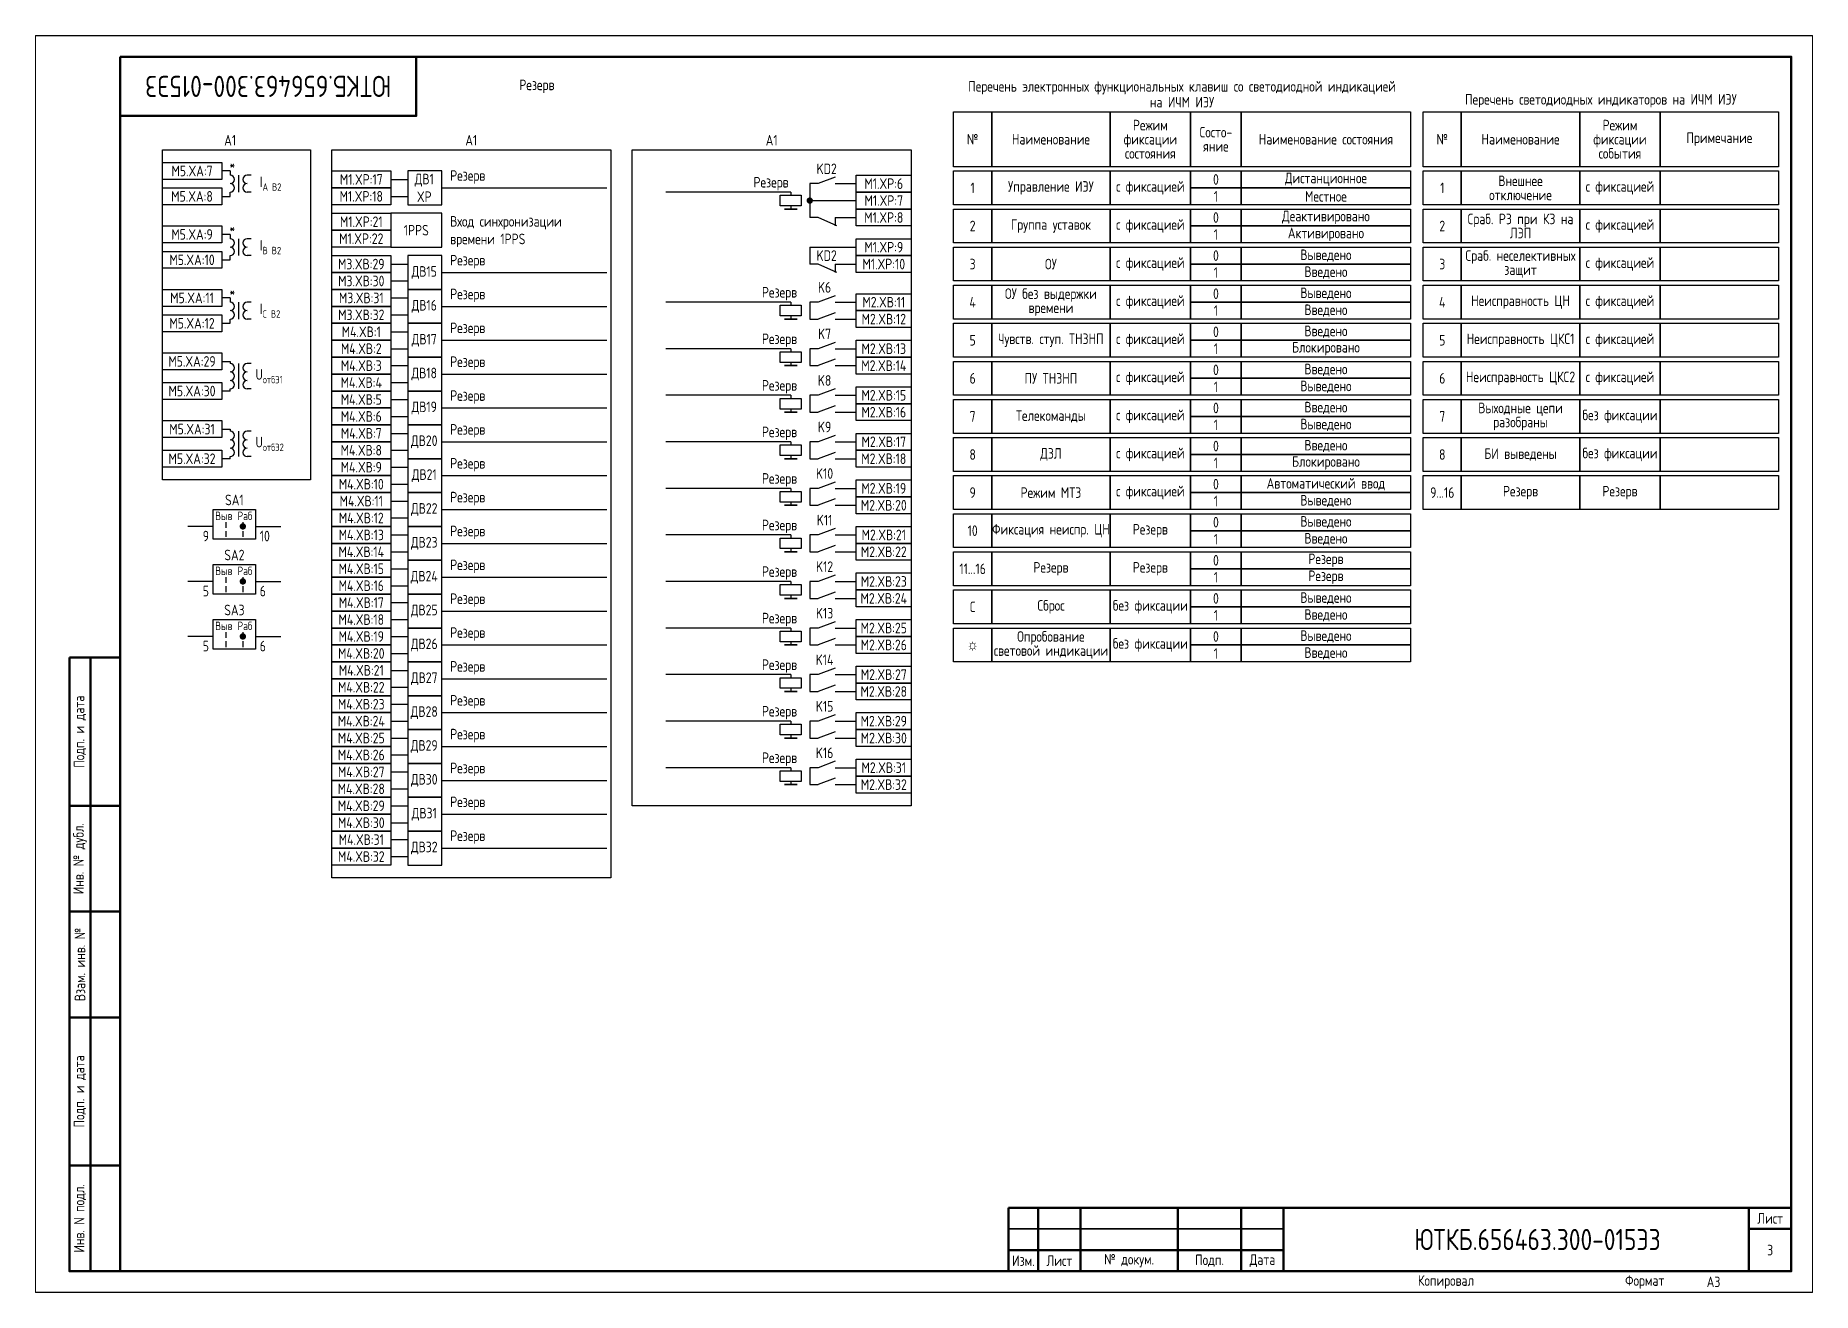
# Paper-space layout 'Лист3' of a CAD drawing. Header units: millimetres, sheet in inches. Extents: x 77.7 to 101.3, y 96.7 to 113.3.
# The model-space entities are those that its viewports show. They can reach past a viewport. Long polylines and large blocks are cut down to what shows.
import ezdxf

# ---------------------------------------------------------------- set-up
doc = ezdxf.new("R2010")
doc.units = ezdxf.units.MM
doc.styles.add('Gost type A_2.5', font='GOST_0.TTF', dxfattribs={"height": 2.5})
doc.styles.add('Gost_type_A', font='GOST_0.TTF')

psp = doc.layouts.new('Лист3')

msp = doc.modelspace()

# ---------------------------------------------------------------- texts
at = {"insert": (895, 285), "char_height": 5, "width": 70, "attachment_point": 5, "rotation": 180, "style": 'Gost_type_A'}
msp.add_mtext('ЮТКБ.656463.300-015Э3', dxfattribs=at)
at = {"char_height": 2.5}
for s, insert, width, attachment_point, line_spacing_factor, style in [('Резерв', (958.5, 285), 197, 5, 0.9, 'Gost_type_A'), ('Перечень электронных функциональных клавиш со светодиодной индикацией\\Pна ИЧМ ИЭУ', (1111, 280), 108, 8, 0.9, 'Gost_type_A'), ('Перечень светодиодных индикаторов на ИЧМ ИЭУ', (1210, 280), 84, 8, 0.9, 'Gost_type_A'), ('A1', (886, 271), 32, 8, 0.9, 'Gost_type_A'), ('A1', (943, 271), 66, 8, 0.9, 'Gost_type_A'), ('A1', (1014, 271), 66, 8, 0.9, 'Gost_type_A'), ('№ ', (1061.5, 272.5), 9, 5, 0.8, 'Gost_type_A'), ('Наименование ', (1080, 272.5), 28, 5, 0.8, 'Gost_type_A'), ('Режим\\Pфиксации состояния', (1103.5, 272.5), 19, 5, 0.8, 'Gost_type_A'), ('Состо- яние', (1119, 272.5), 12, 5, 0.8, 'Gost_type_A'), ('Наименование состояния ', (1145, 272.5), 40, 5, 0.8, 'Gost_type_A'), ('№ ', (1172.5, 272.5), 9, 5, 0.8, 'Gost_type_A'), ('Наименование ', (1191, 272.5), 28, 5, 0.8, 'Gost_type_A'), ('Режим\\Pфиксации события', (1214.5, 272.5), 19, 5, 0.8, 'Gost_type_A'), ('Примечание', (1238, 272.5), 28, 5, 0.8, 'Gost_type_A'), ('Резерв', (1018, 262), 37, 6, 0.8, 'Gost_type_A'), ('1', (1061.5, 261), 9, 5, 0.8, 'Gost_type_A'), ('Управление ИЭУ', (1080, 261), 28, 5, 0.8, 'Gost_type_A'), ('с фиксацией', (1103.5, 261), 19, 5, 0.8, 'Gost_type_A'), ('0', (1119, 263), 12, 5, 0.8, 'Gost_type_A'), ('Дистанционное', (1145, 263), 40, 5, 0.8, 'Gost_type_A'), ('1', (1172.5, 261), 9, 5, 0.8, 'Gost_type_A'), ('Внешнее\\Pотключение ', (1191, 261), 28, 5, 0.8, 'Gost_type_A'), ('с фиксацией', (1214.5, 261), 19, 5, 0.8, 'Gost_type_A'), ('1', (1119, 259), 12, 5, 0.8, 'Gost_type_A'), ('Местное', (1145, 259), 40, 5, 0.8, 'Gost_type_A'), ('2', (1061.5, 252), 9, 5, 0.8, 'Gost_type_A'), ('Группа уставок', (1080, 252), 28, 5, 0.8, 'Gost_type_A'), ('с фиксацией', (1103.5, 252), 19, 5, 0.8, 'Gost_type_A'), ('0', (1119, 254), 12, 5, 0.8, 'Gost_type_A'), ('Деактивировано', (1145, 254), 40, 5, 0.8, 'Gost_type_A'), ('2', (1172.5, 252), 9, 5, 0.8, 'Gost_type_A'), ('Сраб. РЗ при КЗ на ЛЭП ', (1191, 252), 28, 5, 0.8, 'Gost_type_A'), ('с фиксацией', (1214.5, 252), 19, 5, 0.8, 'Gost_type_A'), ('1', (1119, 250), 12, 5, 0.8, 'Gost_type_A'), ('Активировано', (1145, 250), 40, 5, 0.8, 'Gost_type_A'), ('3', (1061.5, 243), 9, 5, 0.8, 'Gost_type_A'), ('ОУ', (1080, 243), 28, 5, 0.8, 'Gost_type_A'), ('с фиксацией', (1103.5, 243), 19, 5, 0.8, 'Gost_type_A'), ('0', (1119, 245), 12, 5, 0.8, 'Gost_type_A'), ('Выведено', (1145, 245), 40, 5, 0.8, 'Gost_type_A'), ('3', (1172.5, 243), 9, 5, 0.8, 'Gost_type_A'), ('Сраб. неселективных защит ', (1191, 243), 28, 5, 0.8, 'Gost_type_A'), ('с фиксацией', (1214.5, 243), 19, 5, 0.8, 'Gost_type_A'), ('1', (1119, 241), 12, 5, 0.8, 'Gost_type_A'), ('Введено', (1145, 241), 40, 5, 0.8, 'Gost_type_A'), ('4', (1061.5, 234), 9, 5, 0.8, 'Gost_type_A'), ('ОУ без выдержки времени ', (1080, 234), 28, 5, 0.8, 'Gost type A_2.5'), ('с фиксацией', (1103.5, 234), 19, 5, 0.8, 'Gost_type_A'), ('0', (1119, 236), 12, 5, 0.8, 'Gost_type_A'), ('Выведено', (1145, 236), 40, 5, 0.8, 'Gost_type_A'), ('4', (1172.5, 234), 9, 5, 0.8, 'Gost_type_A'), ('Неисправность ЦН ', (1191, 234), 28, 5, 0.8, 'Gost_type_A'), ('с фиксацией', (1214.5, 234), 19, 5, 0.8, 'Gost_type_A'), ('1', (1119, 232), 12, 5, 0.8, 'Gost_type_A'), ('Введено', (1145, 232), 40, 5, 0.8, 'Gost_type_A'), ('0', (1119, 227), 12, 5, 0.8, 'Gost_type_A'), ('Введено', (1145, 227), 40, 5, 0.8, 'Gost_type_A'), ('5', (1061.5, 225), 9, 5, 0.8, 'Gost_type_A'), ('{\\C256;Чувств. ступ. ТНЗНП }', (1080, 225), 28, 5, 0.8, 'Gost type A_2.5'), ('с фиксацией', (1103.5, 225), 19, 5, 0.8, 'Gost_type_A'), ('1', (1119, 223), 12, 5, 0.8, 'Gost_type_A'), ('Блокировано ', (1145, 223), 40, 5, 0.8, 'Gost_type_A'), ('5', (1172.5, 225), 9, 5, 0.8, 'Gost_type_A'), ('Неисправность ЦКС1  ', (1191, 225), 28, 5, 0.8, 'Gost_type_A'), ('с фиксацией', (1214.5, 225), 19, 5, 0.8, 'Gost_type_A'), ('0', (1119, 218), 12, 5, 0.8, 'Gost_type_A'), ('Введено', (1145, 218), 40, 5, 0.8, 'Gost_type_A'), ('6', (1061.5, 216), 9, 5, 0.8, 'Gost_type_A'), ('ПУ ТНЗНП ', (1080, 216), 28, 5, 0.8, 'Gost_type_A'), ('с фиксацией', (1103.5, 216), 19, 5, 0.8, 'Gost_type_A'), ('1', (1119, 214), 12, 5, 0.8, 'Gost_type_A'), ('Выведено', (1145, 214), 40, 5, 0.8, 'Gost_type_A'), ('6', (1172.5, 216), 9, 5, 0.8, 'Gost_type_A'), ('Неисправность ЦКС2', (1191, 216), 28, 5, 0.8, 'Gost_type_A'), ('с фиксацией', (1214.5, 216), 19, 5, 0.8, 'Gost_type_A'), ('0', (1119, 209), 12, 5, 0.8, 'Gost_type_A'), ('Введено', (1145, 209), 40, 5, 0.8, 'Gost_type_A'), ('Выходные цепи разобраны ', (1191, 207), 28, 5, 0.8, 'Gost_type_A'), ('7', (1061.5, 207), 9, 5, 0.8, 'Gost_type_A'), ('Телекоманды', (1080, 207), 28, 5, 0.8, 'Gost_type_A'), ('с фиксацией', (1103.5, 207), 19, 5, 0.8, 'Gost_type_A'), ('1', (1119, 205), 12, 5, 0.8, 'Gost_type_A'), ('Выведено', (1145, 205), 40, 5, 0.8, 'Gost_type_A'), ('7', (1172.5, 207), 9, 5, 0.8, 'Gost_type_A'), ('без фиксации', (1214.5, 207), 19, 5, 0.8, 'Gost_type_A'), ('8', (1061.5, 198), 9, 5, 0.8, 'Gost_type_A'), ('ДЗЛ', (1080, 198), 28, 5, 0.8, 'Gost_type_A'), ('с фиксацией', (1103.5, 198), 19, 5, 0.8, 'Gost_type_A'), ('0', (1119, 200), 12, 5, 0.8, 'Gost_type_A'), ('Блокировано ', (1145, 196), 40, 5, 0.8, 'Gost_type_A'), ('Введено', (1145, 200), 40, 5, 0.8, 'Gost_type_A'), ('8', (1172.5, 198), 9, 5, 0.8, 'Gost_type_A'), ('БИ выведены ', (1191, 198), 28, 5, 0.8, 'Gost_type_A'), ('без фиксации', (1214.5, 198), 19, 5, 0.8, 'Gost_type_A'), ('1', (1119, 196), 12, 5, 0.8, 'Gost_type_A'), ('9', (1061.5, 189), 9, 5, 0.8, 'Gost_type_A'), ('Режим МТЗ ', (1080, 189), 28, 5, 0.8, 'Gost_type_A'), ('с фиксацией', (1103.5, 189), 19, 5, 0.8, 'Gost_type_A'), ('0', (1119, 191), 12, 5, 0.8, 'Gost_type_A'), ('Автоматический ввод ', (1145, 191), 40, 5, 0.8, 'Gost_type_A'), ('9...16', (1172.5, 189), 9, 5, 0.8, 'Gost_type_A'), ('Резерв', (1191, 189), 28, 5, 0.8, 'Gost_type_A'), ('Резерв', (1214.5, 189), 19, 5, 0.8, 'Gost_type_A'), ('1', (1119, 187), 12, 5, 0.8, 'Gost_type_A'), ('Выведено ', (1145, 187), 40, 5, 0.8, 'Gost_type_A'), ('10', (1061.5, 180), 9, 5, 0.8, 'Gost_type_A'), ('Фиксация неиспр. ЦН ', (1080, 180), 28, 5, 0.8, 'Gost_type_A'), ('Резерв', (1103.5, 180), 19, 5, 0.8, 'Gost_type_A'), ('0', (1119, 182), 12, 5, 0.8, 'Gost_type_A'), ('Выведено', (1145, 182), 40, 5, 0.8, 'Gost_type_A'), ('1', (1119, 178), 12, 5, 0.8, 'Gost_type_A'), ('Введено', (1145, 178), 40, 5, 0.8, 'Gost_type_A'), ('11...16', (1061.5, 171), 9, 5, 0.8, 'Gost_type_A'), ('Резерв', (1080, 171), 28, 5, 0.8, 'Gost_type_A'), ('Резерв', (1103.5, 171), 19, 5, 0.8, 'Gost_type_A'), ('0', (1119, 173), 12, 5, 0.8, 'Gost_type_A'), ('Резерв', (1145, 173), 40, 5, 0.8, 'Gost_type_A'), ('1', (1119, 169), 12, 5, 0.8, 'Gost_type_A'), ('Резерв', (1145, 169), 40, 5, 0.8, 'Gost_type_A'), ('0', (1119, 164), 12, 5, 0.8, 'Gost_type_A'), ('Выведено', (1145, 164), 40, 5, 0.8, 'Gost_type_A'), ('C', (1061.5, 162), 9, 5, 0.8, 'Gost_type_A'), ('Сброс', (1080, 162), 28, 5, 0.8, 'Gost_type_A'), ('без фиксации', (1103.5, 162), 19, 5, 0.8, 'Gost_type_A'), ('1', (1119, 160), 12, 5, 0.8, 'Gost_type_A'), ('Введено', (1145, 160), 40, 5, 0.8, 'Gost_type_A'), ('Опробование световой индикации', (1080, 153), 28, 5, 0.8, 'Gost_type_A'), ('0', (1119, 155), 12, 5, 0.8, 'Gost_type_A'), ('Выведено', (1145, 155), 40, 5, 0.8, 'Gost_type_A'), ('☼', (1061.5, 153), 9, 5, 0.8, 'Gost_type_A'), ('без фиксации', (1103.5, 153), 19, 5, 0.8, 'Gost_type_A'), ('1', (1119, 151), 12, 5, 0.8, 'Gost_type_A'), ('Введено', (1145, 151), 40, 5, 0.8, 'Gost_type_A')]:
    msp.add_mtext(s, dxfattribs=dict(at, insert=insert, width=width, attachment_point=attachment_point, line_spacing_factor=line_spacing_factor, style=style))
at = {"style": 'Gost_type_A'}
for s, insert, char_height, width, attachment_point in [('M5.XA:7', (877, 265), 2.5, 14, 5), ('*', (886.5, 266.5), 2.5, 3, 5), ('Резерв', (938, 262), 2.5, 27.8465, 7), ('KD2', (1027, 265.5), 2.5, 8, 5), ('\\A1;I{\\H0.7x;\\S^ A B2;}', (893, 262), 2.5, 8, 4), ('M1.XP:17', (917, 263), 2.5, 14, 5), ('ДВ1 XP', (931.88, 261), 2.5, 7.7588, 5), ('M1.XP:6', (1040.5, 262), 2.5, 13, 5), ('M5.XA:8', (876.99, 258.99), 2.5, 14.018, 5), ('M1.XP:18', (917, 259), 2.5, 14, 5), ('M1.XP:7', (1040.5, 258), 2.5, 13, 5), ('M1.XP:21', (917, 253), 2.5, 14, 5), ('1PPS', (930, 251), 2.5, 12, 5), ('Вход синхронизации\\Pвремени 1PPS', (938, 247), 2.5, 35.9749, 7), ('M1.XP:8', (1040.5, 254), 2.5, 13, 5), ('M5.XA:9', (877, 250), 2.5, 14, 5), ('*', (886.5, 251.5), 2.5, 3, 5), ('\\A1;I{\\H0.7x;\\S^ B B2;}', (893, 247), 2.5, 8, 4), ('M1.XP:22', (917, 249), 2.5, 14, 5), ('M1.XP:9', (1040.5, 247), 2.5, 13, 5), ('M5.XA:10', (876.99, 243.99), 2.5, 14.018, 5), ('M3.XВ:29', (917, 243), 2.5, 14, 5), ('Резерв', (938, 242), 2.5, 27.8465, 7), ('KD2', (1027, 245), 2.5, 8, 5), ('M1.XP:10', (1040.5, 243), 2.5, 13, 5), ('M3.XВ:30', (917, 239), 2.5, 14, 5), ('ДВ15', (931.88, 241), 2.5, 7.7588, 5), ('M5.XA:11', (877, 235), 2.5, 14, 5), ('*', (886.5, 236.5), 2.5, 3, 5), ('M3.XВ:31', (917, 235), 2.5, 14, 5), ('Резерв', (938, 234), 2.5, 27.8465, 7), ('Резерв', (1020, 236), 2.5, 31.0015, 6), ('K6', (1026.5, 237.5), 2.5, 5, 5), ('M2.XВ:11', (1040.5, 234), 2.5, 13, 5), ('\\A1;I{\\H0.7x;\\S^ C B2;}', (893, 232), 2.5, 8, 4), ('M3.XВ:32', (917, 231), 2.5, 14, 5), ('ДВ16', (931.88, 233), 2.5, 7.7588, 5), ('M2.XВ:12', (1040.5, 230), 2.5, 13, 5), ('M5.XA:12', (876.99, 229), 2.5, 14.018, 5), ('M4.XВ:1', (917, 227), 2.5, 14, 5), ('Резерв', (938, 226), 2.5, 27.8465, 7), ('K7', (1026.5, 226.5), 2.5, 5, 5), ('M4.XВ:2', (917, 223), 2.5, 14, 5), ('ДВ17', (931.88, 225), 2.5, 7.7588, 5), ('Резерв', (1020, 225), 2.5, 31.0015, 6), ('M2.XВ:13', (1040.5, 223), 2.5, 13, 5), ('M5.XA:29', (876.99, 220), 2.5, 14.018, 5), ('M4.XВ:3', (917, 219), 2.5, 14, 5), ('ДВ18', (931.88, 217), 2.5, 7.7588, 5), ('Резерв', (938, 218), 2.5, 27.8465, 7), ('M2.XВ:14', (1040.5, 219), 2.5, 13, 5), ('M5.XA:30', (876.99, 213), 2.5, 14.018, 5), ('\\A1;U{\\H0.7x;\\S^ отбЭ1;}', (892, 216.5), 2.5, 12, 4), ('M4.XВ:4', (917, 215), 2.5, 14, 5), ('Резерв', (1020, 214), 2.5, 31.0015, 6), ('K8', (1026.5, 215.5), 2.5, 5, 5), ('M4.XВ:5', (917, 211), 2.5, 14, 5), ('ДВ19', (931.88, 209), 2.5, 7.7588, 5), ('Резерв', (938, 210), 2.5, 27.8465, 7), ('M2.XВ:15', (1040.5, 212), 2.5, 13, 5), ('M4.XВ:6', (917, 207), 2.5, 14, 5), ('M2.XВ:16', (1040.5, 208), 2.5, 13, 5), ('M5.XA:31', (876.99, 204), 2.5, 14.018, 5), ('\\A1;U{\\H0.7x;\\S^ отбЭ2;}', (892, 200.5), 2.5, 12, 4), ('M4.XВ:7', (917, 203), 2.5, 14, 5), ('ДВ20', (931.88, 201), 2.5, 7.7588, 5), ('Резерв', (938, 202), 2.5, 27.8465, 7), ('Резерв', (1020, 203), 2.5, 31.0015, 6), ('K9', (1026.5, 204.5), 2.5, 5, 5), ('M2.XВ:17', (1040.5, 201), 2.5, 13, 5), ('M5.XA:32', (876.99, 197), 2.5, 14.018, 5), ('M4.XВ:8', (917, 199), 2.5, 14, 5), ('M2.XВ:18', (1040.5, 197), 2.5, 13, 5), ('M4.XВ:9', (917, 195), 2.5, 14, 5), ('ДВ21', (931.88, 193), 2.5, 7.7588, 5), ('Резерв', (938, 194), 2.5, 27.8465, 7), ('Резерв', (1020, 192), 2.5, 31.0015, 6), ('K10', (1026.5, 193.5), 2.5, 5, 5), ('M4.XВ:10', (917, 191), 2.5, 14, 5), ('Резерв', (938, 186), 2.5, 27.8465, 7), ('M2.XВ:19', (1040.5, 190), 2.5, 13, 5), ('SA1', (887, 186), 2.5, 10, 8), ('M4.XВ:11', (917, 187), 2.5, 14, 5), ('ДВ22', (931.88, 185), 2.5, 7.7588, 5), ('M2.XВ:20', (1040.5, 186), 2.5, 13, 5), ('Выв', (884.5, 183.5), 2, 5, 5), ('Раб', (889.5, 183.5), 2, 5, 5), ('M4.XВ:12', (917, 183), 2.5, 14, 5), ('Резерв', (938, 178), 2.5, 27.8465, 7), ('Резерв', (1020, 181), 2.5, 31.0015, 6), ('K11', (1026.5, 182.5), 2.5, 5, 5), ('9', (881, 179.98), 2.5, 5, 3), ('10', (893, 179.98), 2.5, 5, 1), ('M4.XВ:13', (917, 179), 2.5, 14, 5), ('ДВ23', (931.88, 177), 2.5, 7.7588, 5), ('M2.XВ:21', (1040.5, 179), 2.5, 13, 5), ('SA2', (887, 173), 2.5, 10, 8), ('M4.XВ:14', (917, 175), 2.5, 14, 5), ('M4.XВ:15', (917, 171), 2.5, 14, 5), ('Резерв', (938, 170), 2.5, 27.8465, 7), ('K12', (1026.5, 171.5), 2.5, 5, 5), ('M2.XВ:22', (1040.5, 175), 2.5, 13, 5), ('Выв', (884.5, 170.5), 2, 5, 5), ('Раб', (889.5, 170.5), 2, 5, 5), ('M4.XВ:16', (917, 167), 2.5, 14, 5), ('ДВ24', (931.88, 169), 2.5, 7.7588, 5), ('Резерв', (1020, 170), 2.5, 31.0015, 6), ('M2.XВ:23', (1040.5, 168), 2.5, 13, 5), ('5', (881, 166.98), 2.5, 5, 3), ('6', (893, 166.98), 2.5, 5, 1), ('M4.XВ:17', (917, 163), 2.5, 14, 5), ('Резерв', (938, 162), 2.5, 27.8465, 7), ('M2.XВ:24', (1040.5, 164), 2.5, 13, 5), ('SA3', (887, 160), 2.5, 10, 8), ('M4.XВ:18', (917, 159), 2.5, 14, 5), ('ДВ25', (931.88, 161), 2.5, 7.7588, 5), ('Резерв', (1020, 159), 2.5, 31.0015, 6), ('K13', (1026.5, 160.5), 2.5, 5, 5), ('Выв', (884.5, 157.5), 2, 5, 5), ('Раб', (889.5, 157.5), 2, 5, 5), ('M4.XВ:19', (917, 155), 2.5, 14, 5), ('Резерв', (938, 154), 2.5, 27.8465, 7), ('M2.XВ:25', (1040.5, 157), 2.5, 13, 5), ('5', (881, 153.98), 2.5, 5, 3), ('6', (893, 153.98), 2.5, 5, 1), ('M4.XВ:20', (917, 151), 2.5, 14, 5), ('ДВ26', (931.88, 153), 2.5, 7.7588, 5), ('M2.XВ:26', (1040.5, 153), 2.5, 13, 5), ('M4.XВ:21', (917, 147), 2.5, 14, 5), ('Резерв', (938, 146), 2.5, 27.8465, 7), ('Резерв', (1020, 148), 2.5, 31.0015, 6), ('K14', (1026.5, 149.5), 2.5, 5, 5), ('M2.XВ:27', (1040.5, 146), 2.5, 13, 5), ('M4.XВ:22', (917, 143), 2.5, 14, 5), ('ДВ27', (931.88, 145), 2.5, 7.7588, 5), ('M2.XВ:28', (1040.5, 142), 2.5, 13, 5), ('M4.XВ:23', (917, 139), 2.5, 14, 5), ('Резерв', (938, 138), 2.5, 27.8465, 7), ('K15', (1026.5, 138.5), 2.5, 5, 5), ('M4.XВ:24', (917, 135), 2.5, 14, 5), ('ДВ28', (931.88, 137), 2.5, 7.7588, 5), ('Резерв', (1020, 137), 2.5, 31.0015, 6), ('M2.XВ:29', (1040.5, 135), 2.5, 13, 5), ('M4.XВ:25', (917, 131), 2.5, 14, 5), ('ДВ29', (931.88, 129), 2.5, 7.7588, 5), ('Резерв', (938, 130), 2.5, 27.8465, 7), ('M2.XВ:30', (1040.5, 131), 2.5, 13, 5), ('M4.XВ:26', (917, 127), 2.5, 14, 5), ('Резерв', (1020, 126), 2.5, 31.0015, 6), ('K16', (1026.5, 127.5), 2.5, 5, 5), ('M4.XВ:27', (917, 123), 2.5, 14, 5), ('ДВ30', (931.88, 121), 2.5, 7.7588, 5), ('Резерв', (938, 122), 2.5, 27.8465, 7), ('M2.XВ:31', (1040.5, 124), 2.5, 13, 5), ('M4.XВ:28', (917, 119), 2.5, 14, 5), ('M2.XВ:32', (1040.5, 120), 2.5, 13, 5), ('M4.XВ:29', (917, 115), 2.5, 14, 5), ('ДВ31', (931.88, 113), 2.5, 7.7588, 5), ('Резерв', (938, 114), 2.5, 27.8465, 7), ('M4.XВ:30', (917, 111), 2.5, 14, 5), ('M4.XВ:31', (917, 107), 2.5, 14, 5), ('ДВ32', (931.88, 105), 2.5, 7.7588, 5), ('Резерв', (938, 106), 2.5, 27.8465, 7), ('M4.XВ:32', (917, 103), 2.5, 14, 5), ('ЮТКБ.656463.300-015Э3', (1195, 12.5), 5, 120, 5), ('3', (1250, 10), 2.5, 10, 5), ('A3', (1235, 2.5), 2.5, 20, 4)]:
    msp.add_mtext(s, dxfattribs=dict(at, insert=insert, char_height=char_height, width=width, attachment_point=attachment_point))

# ---------------------------------------------------------------- blocks, each defined once
blk = doc.blocks.new('Формат_А3')
blk.add_lwpolyline([(-420, 297), (0, 297), (0, 0), (-420, 0)], close=True)
at = {"lineweight": 50}
blk.add_lwpolyline([(-400, 292), (-5, 292), (-5, 5), (-400, 5)], close=True, dxfattribs=at)
blk = doc.blocks.new('Штамп левый нижний')
at = {"lineweight": 50}
for points in [[(-12, 145), (-7, 145), (-7, 110), (-12, 110)], [(-7, 145), (0, 145), (0, 110), (-7, 110)], [(-12, 110), (-7, 110), (-7, 85), (-12, 85)], [(-7, 110), (0, 110), (0, 85), (-7, 85)], [(-12, 85), (-7, 85), (-7, 60), (-12, 60)], [(-7, 85), (0, 85), (0, 60), (-7, 60)], [(-12, 60), (-7, 60), (-7, 25), (-12, 25)], [(-7, 60), (0, 60), (0, 25), (-7, 25)], [(-12, 25), (-7, 25), (-7, 0), (-12, 0)], [(-7, 25), (0, 25), (0, 0), (-7, 0)]]:
    blk.add_lwpolyline(points, close=True, dxfattribs=at)
at = {"char_height": 2.5, "attachment_point": 5, "rotation": 90, "style": 'Gost_type_A'}
for s, insert, width in [('Подп. и дата', (-9.5, 127.5), 35), ('Инв. № дубл.', (-9.5, 97.5), 25), ('Взам. инв. №', (-9.5, 72.5), 25), ('Подп. и дата', (-9.5, 42.5), 35), ('Инв. N подл.', (-9.5, 12.5), 25)]:
    blk.add_mtext(s, dxfattribs=dict(at, insert=insert, width=width))
blk = doc.blocks.new('Штамп малый нижний')
at = {"lineweight": 50}
for points in [[(-185, 15), (-178, 15), (-178, 5), (-185, 5)], [(-178, 15), (-168, 15), (-168, 5), (-178, 5)], [(-168, 15), (-145, 15), (-145, 5), (-168, 5)], [(-145, 15), (-130, 15), (-130, 5), (-145, 5)], [(-130, 15), (-120, 15), (-120, 5), (-130, 5)], [(-120, 15), (-10, 15), (-10, 0), (-120, 0)], [(-10, 15), (0, 15), (0, 10), (-10, 10)], [(-10, 10), (0, 10), (0, 0), (-10, 0)], [(-185, 5), (-178, 5), (-178, 0), (-185, 0)], [(-178, 5), (-168, 5), (-168, 0), (-178, 0)], [(-168, 5), (-145, 5), (-145, 0), (-168, 0)], [(-145, 5), (-130, 5), (-130, 0), (-145, 0)], [(-130, 5), (-120, 5), (-120, 0), (-130, 0)]]:
    blk.add_lwpolyline(points, close=True, dxfattribs=at)
for points in [[(-185, 15), (-178, 15), (-178, 10), (-185, 10)], [(-178, 15), (-168, 15), (-168, 10), (-178, 10)], [(-168, 15), (-145, 15), (-145, 10), (-168, 10)], [(-145, 15), (-130, 15), (-130, 10), (-145, 10)], [(-130, 15), (-120, 15), (-120, 10), (-130, 10)], [(-185, 10), (-178, 10), (-178, 5), (-185, 5)], [(-178, 10), (-168, 10), (-168, 5), (-178, 5)], [(-168, 10), (-145, 10), (-145, 5), (-168, 5)], [(-145, 10), (-130, 10), (-130, 5), (-145, 5)], [(-130, 10), (-120, 10), (-120, 5), (-130, 5)]]:
    blk.add_lwpolyline(points, close=True)
at = {"char_height": 2.5, "style": 'Gost_type_A'}
for s, insert, width, attachment_point in [('Лист', (-5, 12.5), 10, 5), ('Изм.', (-181.5, 2.5), 7, 5), ('Лист', (-173, 2.5), 10, 5), ('№ докум.', (-156.5, 2.5), 23, 5), ('Подп.', (-137.5, 2.5), 15, 5), ('Дата', (-125, 2.5), 10, 5), ('Копировал', (-75, -2.53), 13.1202, 6), ('Формат', (-30, -2.53), 13.1202, 6)]:
    blk.add_mtext(s, dxfattribs=dict(at, insert=insert, width=width, attachment_point=attachment_point))
blk = doc.blocks.new('Штамп угловой верхний')
at = {"lineweight": 50}
blk.add_lwpolyline([(0, 0), (70, 0), (70, -14), (0, -14)], close=True, dxfattribs=at)
blk = doc.blocks.new('POINT')
at = {"const_width": 0.75}
blk.add_lwpolyline([(-0.375, 0, 1), (0.375, 0, 1)], format="xyb", close=True, dxfattribs=at)
blk = doc.blocks.new('Переключатель_положение')
for p, q in [((2, 1), (2, -0.34)), ((2, -1.14), (2, -2.49))]:
    blk.add_line(p, q)

# ---------------------------------------------------------------- linework, layer by layer
for p, q in [((886, 265), (884, 265)), ((924, 263), (928, 263)), ((936, 261), (975, 261)), ((884, 259), (886, 259)), ((924, 259), (928, 259)), ((1018.5, 260), (989, 260)), ((1018.5, 260), (1018.5, 259.25)), ((1018.5, 256.75), (1018.5, 256)), ((1029, 254), (1029, 252)), ((886, 250), (884, 250)), ((884, 244), (886, 244)), ((1023, 247), (1023, 243)), ((924, 243), (928, 243)), ((936, 241), (975, 241)), ((1029, 243), (1029, 241)), ((924, 239), (928, 239)), ((886, 235), (884, 235)), ((924, 235), (928, 235)), ((924, 231), (928, 231)), ((936, 233), (975, 233)), ((1018.5, 234), (989, 234)), ((1018.5, 234), (1018.5, 233.25)), ((884, 229), (886, 229)), ((924, 227), (928, 227)), ((1018.5, 230.75), (1018.5, 230)), ((924, 223), (928, 223)), ((936, 225), (975, 225)), ((1018.5, 223), (989, 223)), ((1018.5, 223), (1018.5, 222.25)), ((924, 219), (928, 219)), ((1018.5, 219.75), (1018.5, 219)), ((924, 215), (928, 215)), ((936, 217), (975, 217)), ((924, 211), (928, 211)), ((1018.5, 212), (989, 212)), ((1018.5, 212), (1018.5, 211.25)), ((924, 207), (928, 207)), ((936, 209), (975, 209)), ((1018.5, 208.75), (1018.5, 208)), ((924, 203), (928, 203)), ((924, 199), (928, 199)), ((936, 201), (975, 201)), ((1018.5, 201), (989, 201)), ((1018.5, 201), (1018.5, 200.25)), ((1018.5, 197.75), (1018.5, 197)), ((924, 195), (928, 195)), ((924, 191), (928, 191)), ((936, 193), (975, 193)), ((1018.5, 190), (989, 190)), ((1018.5, 190), (1018.5, 189.25)), ((924, 187), (928, 187)), ((936, 185), (975, 185)), ((1018.5, 186.75), (1018.5, 186)), ((924, 183), (928, 183)), ((924, 179), (928, 179)), ((936, 177), (975, 177)), ((1018.5, 179), (989, 179)), ((1018.5, 179), (1018.5, 178.25)), ((924, 175), (928, 175)), ((1018.5, 175.75), (1018.5, 175)), ((924, 171), (928, 171)), ((936, 169), (975, 169)), ((1018.5, 168), (989, 168)), ((1018.5, 168), (1018.5, 167.25)), ((924, 167), (928, 167)), ((1018.5, 164.75), (1018.5, 164)), ((924, 163), (928, 163)), ((936, 161), (975, 161)), ((924, 159), (928, 159)), ((1018.5, 157), (989, 157)), ((1018.5, 157), (1018.5, 156.25)), ((924, 155), (928, 155)), ((936, 153), (975, 153)), ((1018.5, 153.75), (1018.5, 153)), ((924, 151), (928, 151)), ((924, 147), (928, 147)), ((924, 143), (928, 143)), ((936, 145), (975, 145)), ((1018.5, 146), (989, 146)), ((1018.5, 146), (1018.5, 145.25)), ((924, 139), (928, 139)), ((1018.5, 142.75), (1018.5, 142)), ((924, 135), (928, 135)), ((936, 137), (975, 137)), ((1018.5, 135), (989, 135)), ((1018.5, 135), (1018.5, 134.25)), ((924, 131), (928, 131)), ((1018.5, 131.75), (1018.5, 131)), ((924, 127), (928, 127)), ((936, 129), (975, 129)), ((924, 123), (928, 123)), ((1018.5, 124), (989, 124)), ((1018.5, 124), (1018.5, 123.25)), ((924, 119), (928, 119)), ((936, 121), (975, 121)), ((1018.5, 120.75), (1018.5, 120)), ((924, 115), (928, 115)), ((924, 111), (928, 111)), ((936, 113), (975, 113)), ((924, 107), (928, 107)), ((936, 105), (975, 105)), ((924, 103), (928, 103))]:
    msp.add_line(p, q)
at = {"ltscale": 4}
for p, q in [((886, 265), (886, 264)), ((886, 264.5), (886, 264)), ((888, 264), (888, 260)), ((888, 264), (888, 260)), ((891, 264), (890, 264)), ((891, 264), (890, 264)), ((886, 259), (886, 260)), ((891, 260), (890, 260)), ((891, 260), (890, 260)), ((886, 250), (886, 249)), ((886, 249.5), (886, 249)), ((888, 249), (888, 245)), ((888, 249), (888, 245)), ((891, 249), (890, 249)), ((891, 249), (890, 249)), ((886, 244), (886, 245)), ((891, 245), (890, 245)), ((891, 245), (890, 245)), ((886, 235), (886, 234)), ((886, 234.5), (886, 234)), ((888, 234), (888, 230)), ((888, 234), (888, 230)), ((891, 234), (890, 234)), ((891, 234), (890, 234)), ((886, 229), (886, 230)), ((891, 230), (890, 230)), ((891, 230), (890, 230)), ((884, 220), (886, 220)), ((886, 220), (886, 219.5)), ((886, 220), (886, 219.5)), ((888, 219.5), (888, 215.5)), ((891, 219.5), (890, 219.5)), ((888, 217.5), (888, 213.5)), ((886, 213), (884, 213)), ((886, 213), (886, 213.5)), ((891, 213.5), (890, 213.5)), ((884, 204), (886, 204)), ((886, 204), (886, 203.5)), ((886, 204), (886, 203.5)), ((888, 203.5), (888, 199.5)), ((891, 203.5), (890, 203.5)), ((886, 197), (886, 197.5)), ((888, 201.5), (888, 197.5)), ((891, 197.5), (890, 197.5)), ((886, 197), (884, 197)), ((882, 181), (875.99, 181)), ((892, 181), (898.01, 181)), ((882, 168), (875.99, 168)), ((892, 168), (898.01, 168)), ((882, 155), (876, 155)), ((892, 155), (898, 155))]:
    msp.add_line(p, q, dxfattribs=at)
at = {"ltscale": 1.08}
for p, q in [((1025, 262), (1023, 262)), ((1023, 262), (1023, 254)), ((1029, 262), (1034, 262)), ((1023, 258), (1034, 258)), ((1025, 254), (1023, 254)), ((1029, 254), (1034, 254)), ((1023, 247), (1034, 247)), ((1025, 243), (1023, 243)), ((1029, 243), (1034, 243)), ((1025, 234), (1023, 234)), ((1023, 234), (1023, 230)), ((1029, 234), (1034, 234)), ((1023, 230), (1025, 230)), ((1029, 230), (1034, 230)), ((1025, 223), (1023, 223)), ((1023, 223), (1023, 219)), ((1029, 223), (1034, 223)), ((1023, 219), (1025, 219)), ((1029, 219), (1034, 219)), ((1025, 212), (1023, 212)), ((1023, 212), (1023, 208)), ((1029, 212), (1034, 212)), ((1023, 208), (1025, 208)), ((1029, 208), (1034, 208)), ((1025, 201), (1023, 201)), ((1023, 201), (1023, 197)), ((1029, 201), (1034, 201)), ((1023, 197), (1025, 197)), ((1029, 197), (1034, 197)), ((1025, 190), (1023, 190)), ((1023, 190), (1023, 186)), ((1029, 190), (1034, 190)), ((1023, 186), (1025, 186)), ((1029, 186), (1034, 186)), ((1025, 179), (1023, 179)), ((1023, 179), (1023, 175)), ((1029, 179), (1034, 179)), ((1023, 175), (1025, 175)), ((1029, 175), (1034, 175)), ((1025, 168), (1023, 168)), ((1023, 168), (1023, 164)), ((1029, 168), (1034, 168)), ((1023, 164), (1025, 164)), ((1029, 164), (1034, 164)), ((1025, 157), (1023, 157)), ((1023, 157), (1023, 153)), ((1029, 157), (1034, 157)), ((1023, 153), (1025, 153)), ((1029, 153), (1034, 153)), ((1025, 146), (1023, 146)), ((1023, 146), (1023, 142)), ((1029, 146), (1034, 146)), ((1023, 142), (1025, 142)), ((1029, 142), (1034, 142)), ((1025, 135), (1023, 135)), ((1023, 135), (1023, 131)), ((1029, 135), (1034, 135)), ((1023, 131), (1025, 131)), ((1029, 131), (1034, 131)), ((1025, 124), (1023, 124)), ((1023, 124), (1023, 120)), ((1029, 124), (1034, 124)), ((1023, 120), (1025, 120)), ((1029, 120), (1034, 120))]:
    msp.add_line(p, q, dxfattribs=at)
at = {"ltscale": 4.32}
for p, q in [((1029, 263.5), (1025, 262)), ((1029.39, 252), (1025, 254)), ((1029.39, 241), (1025, 243)), ((1029, 235.5), (1025, 234)), ((1029, 231.5), (1025, 230)), ((1029, 224.5), (1025, 223)), ((1029, 220.5), (1025, 219)), ((1029, 213.5), (1025, 212)), ((1029, 209.5), (1025, 208)), ((1029, 202.5), (1025, 201)), ((1029, 198.5), (1025, 197)), ((1029, 191.5), (1025, 190)), ((1029, 187.5), (1025, 186)), ((1029, 180.5), (1025, 179)), ((1029, 176.5), (1025, 175)), ((1029, 169.5), (1025, 168)), ((1029, 165.5), (1025, 164)), ((1029, 158.5), (1025, 157)), ((1029, 154.5), (1025, 153)), ((1029, 147.5), (1025, 146)), ((1029, 143.5), (1025, 142)), ((1029, 136.5), (1025, 135)), ((1029, 132.5), (1025, 131)), ((1029, 125.5), (1025, 124)), ((1029, 121.5), (1025, 120))]:
    msp.add_line(p, q, dxfattribs=at)
for points in [[(1557, 420), (1557, 0), (1260, 0), (1260, 420)], [(1057, 279), (1066, 279), (1066, 266), (1057, 266)], [(1066, 279), (1094, 279), (1094, 266), (1066, 266)], [(1094, 279), (1113, 279), (1113, 266), (1094, 266)], [(1113, 279), (1125, 279), (1125, 266), (1113, 266)], [(1125, 279), (1165, 279), (1165, 266), (1125, 266)], [(1168, 279), (1177, 279), (1177, 266), (1168, 266)], [(1177, 279), (1205, 279), (1205, 266), (1177, 266)], [(1205, 279), (1224, 279), (1224, 266), (1205, 266)], [(1224, 279), (1252, 279), (1252, 266), (1224, 266)], [(870, 270), (905, 270), (905, 192), (870, 192)], [(910, 270), (976, 270), (976, 98), (910, 98)], [(981, 270), (1047, 270), (1047, 115), (981, 115)], [(870, 267), (884, 267), (884, 263), (870, 263)], [(910, 265), (924, 265), (924, 261), (910, 261)], [(1057, 265), (1066, 265), (1066, 257), (1057, 257)], [(1066, 265), (1094, 265), (1094, 257), (1066, 257)], [(1094, 265), (1113, 265), (1113, 257), (1094, 257)], [(1113, 265), (1125, 265), (1125, 261), (1113, 261)], [(1125, 265), (1165, 265), (1165, 261), (1125, 261)], [(1168, 265), (1177, 265), (1177, 257), (1168, 257)], [(1177, 265), (1205, 265), (1205, 257), (1177, 257)], [(1205, 265), (1224, 265), (1224, 257), (1205, 257)], [(1224, 265), (1252, 265), (1252, 257), (1224, 257)], [(870, 261), (884, 261), (884, 257), (870, 257)], [(910, 261), (924, 261), (924, 257), (910, 257)], [(1034, 264), (1047, 264), (1047, 260), (1034, 260)], [(1113, 261), (1125, 261), (1125, 257), (1113, 257)], [(1125, 261), (1165, 261), (1165, 257), (1125, 257)], [(1021, 259.25), (1021, 256.75), (1016, 256.75), (1016, 259.25)], [(1034, 260), (1047, 260), (1047, 256), (1034, 256)], [(870, 252), (884, 252), (884, 248), (870, 248)], [(910, 255), (924, 255), (924, 251), (910, 251)], [(1020, 256), (1017, 256)], [(1034, 256), (1047, 256), (1047, 252), (1034, 252)], [(1057, 256), (1066, 256), (1066, 248), (1057, 248)], [(1066, 256), (1094, 256), (1094, 248), (1066, 248)], [(1094, 256), (1113, 256), (1113, 248), (1094, 248)], [(1113, 256), (1125, 256), (1125, 252), (1113, 252)], [(1113, 252), (1125, 252), (1125, 248), (1113, 248)], [(1125, 256), (1165, 256), (1165, 252), (1125, 252)], [(1125, 252), (1165, 252), (1165, 248), (1125, 248)], [(1168, 256), (1177, 256), (1177, 248), (1168, 248)], [(1177, 256), (1205, 256), (1205, 248), (1177, 248)], [(1205, 256), (1224, 256), (1224, 248), (1205, 248)], [(1224, 256), (1252, 256), (1252, 248), (1224, 248)], [(910, 251), (924, 251), (924, 247), (910, 247)], [(1034, 249), (1047, 249), (1047, 245), (1034, 245)], [(870, 246), (884, 246), (884, 242), (870, 242)], [(910, 245), (924, 245), (924, 241), (910, 241)], [(1034, 245), (1047, 245), (1047, 241), (1034, 241)], [(1057, 247), (1066, 247), (1066, 239), (1057, 239)], [(1066, 247), (1094, 247), (1094, 239), (1066, 239)], [(1094, 247), (1113, 247), (1113, 239), (1094, 239)], [(1113, 247), (1125, 247), (1125, 243), (1113, 243)], [(1125, 247), (1165, 247), (1165, 243), (1125, 243)], [(1168, 247), (1177, 247), (1177, 239), (1168, 239)], [(1177, 247), (1205, 247), (1205, 239), (1177, 239)], [(1205, 247), (1224, 247), (1224, 239), (1205, 239)], [(1224, 247), (1252, 247), (1252, 239), (1224, 239)], [(910, 241), (924, 241), (924, 237), (910, 237)], [(1113, 243), (1125, 243), (1125, 239), (1113, 239)], [(1125, 243), (1165, 243), (1165, 239), (1125, 239)], [(870, 237), (884, 237), (884, 233), (870, 233)], [(910, 237), (924, 237), (924, 233), (910, 233)], [(1034, 236), (1047, 236), (1047, 232), (1034, 232)], [(1057, 238), (1066, 238), (1066, 230), (1057, 230)], [(1066, 238), (1094, 238), (1094, 230), (1066, 230)], [(1094, 238), (1113, 238), (1113, 230), (1094, 230)], [(1113, 238), (1125, 238), (1125, 234), (1113, 234)], [(1125, 238), (1165, 238), (1165, 234), (1125, 234)], [(1168, 238), (1177, 238), (1177, 230), (1168, 230)], [(1177, 238), (1205, 238), (1205, 230), (1177, 230)], [(1205, 238), (1224, 238), (1224, 230), (1205, 230)], [(1224, 238), (1252, 238), (1252, 230), (1224, 230)], [(870, 231), (884, 231), (884, 227), (870, 227)], [(910, 233), (924, 233), (924, 229), (910, 229)], [(1021, 233.25), (1021, 230.75), (1016, 230.75), (1016, 233.25)], [(1034, 232), (1047, 232), (1047, 228), (1034, 228)], [(1113, 234), (1125, 234), (1125, 230), (1113, 230)], [(1125, 234), (1165, 234), (1165, 230), (1125, 230)], [(910, 229), (924, 229), (924, 225), (910, 225)], [(1020, 230), (1017, 230)], [(1057, 229), (1066, 229), (1066, 221), (1057, 221)], [(1066, 229), (1094, 229), (1094, 221), (1066, 221)], [(1094, 229), (1113, 229), (1113, 221), (1094, 221)], [(1113, 229), (1125, 229), (1125, 225), (1113, 225)], [(1125, 229), (1165, 229), (1165, 225), (1125, 225)], [(1168, 229), (1177, 229), (1177, 221), (1168, 221)], [(1177, 229), (1205, 229), (1205, 221), (1177, 221)], [(1205, 229), (1224, 229), (1224, 221), (1205, 221)], [(1224, 229), (1252, 229), (1252, 221), (1224, 221)], [(910, 225), (924, 225), (924, 221), (910, 221)], [(1034, 225), (1047, 225), (1047, 221), (1034, 221)], [(1113, 225), (1125, 225), (1125, 221), (1113, 221)], [(1125, 225), (1165, 225), (1165, 221), (1125, 221)], [(870, 222), (884, 222), (884, 218), (870, 218)], [(910, 221), (924, 221), (924, 217), (910, 217)], [(1021, 222.25), (1021, 219.75), (1016, 219.75), (1016, 222.25)], [(1020, 219), (1017, 219)], [(1034, 221), (1047, 221), (1047, 217), (1034, 217)], [(1057, 220), (1066, 220), (1066, 212), (1057, 212)], [(1066, 220), (1094, 220), (1094, 212), (1066, 212)], [(1094, 220), (1113, 220), (1113, 212), (1094, 212)], [(1113, 220), (1125, 220), (1125, 216), (1113, 216)], [(1125, 220), (1165, 220), (1165, 216), (1125, 216)], [(1168, 220), (1177, 220), (1177, 212), (1168, 212)], [(1177, 220), (1205, 220), (1205, 212), (1177, 212)], [(1205, 220), (1224, 220), (1224, 212), (1205, 212)], [(1224, 220), (1252, 220), (1252, 212), (1224, 212)], [(870, 215), (884, 215), (884, 211), (870, 211)], [(910, 217), (924, 217), (924, 213), (910, 213)], [(1113, 216), (1125, 216), (1125, 212), (1113, 212)], [(1125, 216), (1165, 216), (1165, 212), (1125, 212)], [(910, 213), (924, 213), (924, 209), (910, 209)], [(1021, 211.25), (1021, 208.75), (1016, 208.75), (1016, 211.25)], [(1034, 214), (1047, 214), (1047, 210), (1034, 210)], [(1034, 210), (1047, 210), (1047, 206), (1034, 206)], [(1057, 211), (1066, 211), (1066, 203), (1057, 203)], [(1066, 211), (1094, 211), (1094, 203), (1066, 203)], [(1094, 211), (1113, 211), (1113, 203), (1094, 203)], [(1113, 211), (1125, 211), (1125, 207), (1113, 207)], [(1125, 211), (1165, 211), (1165, 207), (1125, 207)], [(1168, 211), (1177, 211), (1177, 203), (1168, 203)], [(1177, 211), (1205, 211), (1205, 203), (1177, 203)], [(1205, 211), (1224, 211), (1224, 203), (1205, 203)], [(1224, 211), (1252, 211), (1252, 203), (1224, 203)], [(870, 206), (884, 206), (884, 202), (870, 202)], [(910, 209), (924, 209), (924, 205), (910, 205)], [(1020, 208), (1017, 208)], [(1113, 207), (1125, 207), (1125, 203), (1113, 203)], [(1125, 207), (1165, 207), (1165, 203), (1125, 203)], [(910, 205), (924, 205), (924, 201), (910, 201)], [(1034, 203), (1047, 203), (1047, 199), (1034, 199)], [(1057, 202), (1066, 202), (1066, 194), (1057, 194)], [(1066, 202), (1094, 202), (1094, 194), (1066, 194)], [(1094, 202), (1113, 202), (1113, 194), (1094, 194)], [(1113, 202), (1125, 202), (1125, 198), (1113, 198)], [(1125, 202), (1165, 202), (1165, 198), (1125, 198)], [(1168, 202), (1177, 202), (1177, 194), (1168, 194)], [(1177, 202), (1205, 202), (1205, 194), (1177, 194)], [(1205, 202), (1224, 202), (1224, 194), (1205, 194)], [(1224, 202), (1252, 202), (1252, 194), (1224, 194)], [(870, 199), (884, 199), (884, 195), (870, 195)], [(910, 201), (924, 201), (924, 197), (910, 197)], [(1021, 200.25), (1021, 197.75), (1016, 197.75), (1016, 200.25)], [(1034, 199), (1047, 199), (1047, 195), (1034, 195)], [(1113, 198), (1125, 198), (1125, 194), (1113, 194)], [(1125, 198), (1165, 198), (1165, 194), (1125, 194)], [(910, 197), (924, 197), (924, 193), (910, 193)], [(1020, 197), (1017, 197)], [(910, 193), (924, 193), (924, 189), (910, 189)], [(910, 189), (924, 189), (924, 185), (910, 185)], [(1021, 189.25), (1021, 186.75), (1016, 186.75), (1016, 189.25)], [(1034, 192), (1047, 192), (1047, 188), (1034, 188)], [(1057, 193), (1066, 193), (1066, 185), (1057, 185)], [(1066, 193), (1094, 193), (1094, 185), (1066, 185)], [(1094, 193), (1113, 193), (1113, 185), (1094, 185)], [(1113, 193), (1125, 193), (1125, 189), (1113, 189)], [(1113, 189), (1125, 189), (1125, 185), (1113, 185)], [(1125, 193), (1165, 193), (1165, 189), (1125, 189)], [(1125, 189), (1165, 189), (1165, 185), (1125, 185)], [(1168, 193), (1177, 193), (1177, 185), (1168, 185)], [(1177, 193), (1205, 193), (1205, 185), (1177, 185)], [(1205, 193), (1224, 193), (1224, 185), (1205, 185)], [(1224, 193), (1252, 193), (1252, 185), (1224, 185)], [(882, 185), (892, 185), (892, 178), (882, 178)], [(910, 185), (924, 185), (924, 181), (910, 181)], [(1020, 186), (1017, 186)], [(1034, 188), (1047, 188), (1047, 184), (1034, 184)], [(910, 181), (924, 181), (924, 177), (910, 177)], [(1034, 181), (1047, 181), (1047, 177), (1034, 177)], [(1057, 184), (1066, 184), (1066, 176), (1057, 176)], [(1066, 184), (1094, 184), (1094, 176), (1066, 176)], [(1094, 184), (1113, 184), (1113, 176), (1094, 176)], [(1113, 184), (1125, 184), (1125, 180), (1113, 180)], [(1125, 184), (1165, 184), (1165, 180), (1125, 180)], [(910, 177), (924, 177), (924, 173), (910, 173)], [(1021, 178.25), (1021, 175.75), (1016, 175.75), (1016, 178.25)], [(1034, 177), (1047, 177), (1047, 173), (1034, 173)], [(1113, 180), (1125, 180), (1125, 176), (1113, 176)], [(1125, 180), (1165, 180), (1165, 176), (1125, 176)], [(910, 173), (924, 173), (924, 169), (910, 169)], [(1020, 175), (1017, 175)], [(1057, 175), (1066, 175), (1066, 167), (1057, 167)], [(1066, 175), (1094, 175), (1094, 167), (1066, 167)], [(1094, 175), (1113, 175), (1113, 167), (1094, 167)], [(1113, 175), (1125, 175), (1125, 171), (1113, 171)], [(1125, 175), (1165, 175), (1165, 171), (1125, 171)], [(882, 172), (892, 172), (892, 165), (882, 165)], [(910, 169), (924, 169), (924, 165), (910, 165)], [(1034, 170), (1047, 170), (1047, 166), (1034, 166)], [(1113, 171), (1125, 171), (1125, 167), (1113, 167)], [(1125, 171), (1165, 171), (1165, 167), (1125, 167)], [(910, 165), (924, 165), (924, 161), (910, 161)], [(1021, 167.25), (1021, 164.75), (1016, 164.75), (1016, 167.25)], [(1020, 164), (1017, 164)], [(1034, 166), (1047, 166), (1047, 162), (1034, 162)], [(1057, 166), (1066, 166), (1066, 158), (1057, 158)], [(1066, 166), (1094, 166), (1094, 158), (1066, 158)], [(1094, 166), (1113, 166), (1113, 158), (1094, 158)], [(1113, 166), (1125, 166), (1125, 162), (1113, 162)], [(1125, 166), (1165, 166), (1165, 162), (1125, 162)], [(910, 161), (924, 161), (924, 157), (910, 157)], [(1113, 162), (1125, 162), (1125, 158), (1113, 158)], [(1125, 162), (1165, 162), (1165, 158), (1125, 158)], [(882, 159), (892, 159), (892, 152), (882, 152)], [(910, 157), (924, 157), (924, 153), (910, 153)], [(1021, 156.25), (1021, 153.75), (1016, 153.75), (1016, 156.25)], [(1034, 159), (1047, 159), (1047, 155), (1034, 155)], [(1057, 157), (1066, 157), (1066, 149), (1057, 149)], [(1066, 157), (1094, 157), (1094, 149), (1066, 149)], [(1094, 157), (1113, 157), (1113, 149), (1094, 149)], [(1113, 157), (1125, 157), (1125, 153), (1113, 153)], [(1125, 157), (1165, 157), (1165, 153), (1125, 153)], [(910, 153), (924, 153), (924, 149), (910, 149)], [(1020, 153), (1017, 153)], [(1034, 155), (1047, 155), (1047, 151), (1034, 151)], [(1113, 153), (1125, 153), (1125, 149), (1113, 149)], [(1125, 153), (1165, 153), (1165, 149), (1125, 149)], [(910, 149), (924, 149), (924, 145), (910, 145)], [(1034, 148), (1047, 148), (1047, 144), (1034, 144)], [(910, 145), (924, 145), (924, 141), (910, 141)], [(1021, 145.25), (1021, 142.75), (1016, 142.75), (1016, 145.25)], [(1034, 144), (1047, 144), (1047, 140), (1034, 140)], [(910, 141), (924, 141), (924, 137), (910, 137)], [(1020, 142), (1017, 142)], [(910, 137), (924, 137), (924, 133), (910, 133)], [(1034, 137), (1047, 137), (1047, 133), (1034, 133)], [(910, 133), (924, 133), (924, 129), (910, 129)], [(1021, 134.25), (1021, 131.75), (1016, 131.75), (1016, 134.25)], [(1020, 131), (1017, 131)], [(1034, 133), (1047, 133), (1047, 129), (1034, 129)], [(910, 129), (924, 129), (924, 125), (910, 125)], [(1034, 126), (1047, 126), (1047, 122), (1034, 122)], [(910, 125), (924, 125), (924, 121), (910, 121)], [(1021, 123.25), (1021, 120.75), (1016, 120.75), (1016, 123.25)], [(1034, 122), (1047, 122), (1047, 118), (1034, 118)], [(910, 121), (924, 121), (924, 117), (910, 117)], [(1020, 120), (1017, 120)], [(910, 117), (924, 117), (924, 113), (910, 113)], [(910, 113), (924, 113), (924, 109), (910, 109)], [(910, 109), (924, 109), (924, 105), (910, 105)], [(910, 105), (924, 105), (924, 101), (910, 101)]]:
    msp.add_lwpolyline(points, close=True)
at = {"ltscale": 4}
for points in [[(928, 257), (936, 257), (936, 265), (928, 265)], [(924, 247), (936, 247), (936, 255), (924, 255)], [(928, 237), (936, 237), (936, 245), (928, 245)], [(928, 229), (936, 229), (936, 237), (928, 237)], [(928, 221), (936, 221), (936, 229), (928, 229)], [(928, 213), (936, 213), (936, 221), (928, 221)], [(928, 205), (936, 205), (936, 213), (928, 213)], [(928, 197), (936, 197), (936, 205), (928, 205)], [(928, 189), (936, 189), (936, 197), (928, 197)], [(928, 181), (936, 181), (936, 189), (928, 189)], [(928, 173), (936, 173), (936, 181), (928, 181)], [(928, 165), (936, 165), (936, 173), (928, 173)], [(928, 157), (936, 157), (936, 165), (928, 165)], [(928, 149), (936, 149), (936, 157), (928, 157)], [(928, 141), (936, 141), (936, 149), (928, 149)], [(928, 133), (936, 133), (936, 141), (928, 141)], [(928, 125), (936, 125), (936, 133), (928, 133)], [(928, 117), (936, 117), (936, 125), (928, 125)], [(928, 109), (936, 109), (936, 117), (928, 117)], [(928, 101), (936, 101), (936, 109), (928, 109)]]:
    msp.add_lwpolyline(points, close=True, dxfattribs=at)
for centre, start, end in [((886, 263), 270, 90), ((886, 263), 270, 90), ((886, 261), 270, 90), ((886, 261), 270, 90), ((890, 263), 90, 270), ((890, 263), 90, 270), ((890, 261), 90, 270), ((890, 261), 90, 270), ((886, 248), 270, 90), ((886, 248), 270, 90), ((890, 248), 90, 270), ((890, 248), 90, 270), ((886, 246), 270, 90), ((886, 246), 270, 90), ((890, 246), 90, 270), ((890, 246), 90, 270), ((886, 233), 270, 90), ((886, 233), 270, 90), ((886, 231), 270, 90), ((886, 231), 270, 90), ((890, 233), 90, 270), ((890, 233), 90, 270), ((890, 231), 90, 270), ((890, 231), 90, 270), ((886, 218.5), 270, 90), ((890, 218.5), 90, 270), ((890, 218.5), 90, 270), ((886, 216.5), 270, 90), ((886, 214.5), 270, 90), ((890, 216.5), 90, 270), ((890, 216.5), 90, 270), ((890, 214.5), 90, 270), ((886, 202.5), 270, 90), ((890, 202.5), 90, 270), ((890, 202.5), 90, 270), ((886, 200.5), 270, 90), ((886, 198.5), 270, 90), ((890, 200.5), 90, 270), ((890, 200.5), 90, 270), ((890, 198.5), 90, 270)]:
    msp.add_arc(centre, 1, start, end, dxfattribs=at)

# ---------------------------------------------------------------- block references
at = {"color": 1}
for name, p in [('Формат_А3', (840, 0)), ('Формат_А3', (1260, 0)), ('Штамп левый нижний', (860, 5))]:
    msp.add_blockref(name, p, dxfattribs=at)
for name, p in [('Штамп угловой верхний', (860, 292)), ('POINT', (1023, 258)), ('Переключатель_положение', (883, 181)), ('POINT', (889, 181)), ('Переключатель_положение', (887, 181)), ('Переключатель_положение', (883, 168)), ('POINT', (889, 168)), ('Переключатель_положение', (887, 168)), ('Переключатель_положение', (883, 155)), ('POINT', (889, 155)), ('Переключатель_положение', (887, 155)), ('Штамп малый нижний', (1255, 5))]:
    msp.add_blockref(name, p)

msp.set_redraw_order([(e.dxf.handle, doc.entitydb.next_handle()) for e in msp.query("TEXT MTEXT ATTDEF DIMENSION ARC_DIMENSION")])  # texts and dimensions are drawn at this point

# ---------------------------------------------------------------- viewports
at = {"layer": '0'}
psp.add_viewport(center=(89.532, 105.008), size=(23.589, 16.681), view_center_point=(1050, 148.5), view_height=297, dxfattribs=at)

doc.saveas('drawing.dxf')
